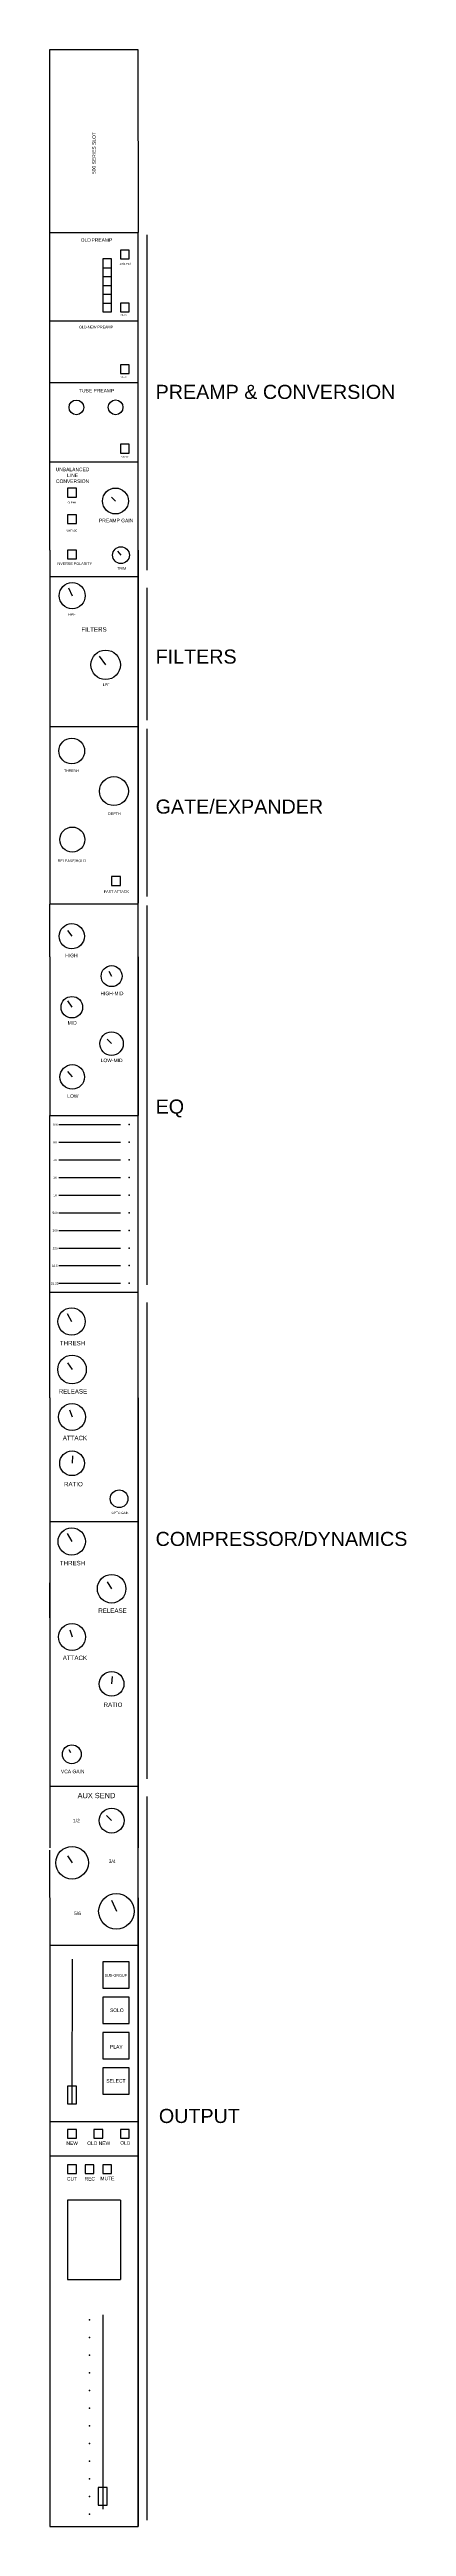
# Model space of a CAD drawing. Header units: inches. Extents: x 50 to 455, y -1657 to 1150.
import ezdxf

# ---------------------------------------------------------------- set-up
doc = ezdxf.new("R2010")
doc.units = ezdxf.units.IN
doc.header["$MEASUREMENT"] = 0
doc.layers.get('0').update_dxf_attribs({"lineweight": 25, "true_color": 0xffffff})
doc.styles.add('textstyle0', font='')
doc.styles.add('textstyle1', font='')
doc.styles.add('textstyle10', font='')
doc.styles.add('textstyle11', font='')
doc.styles.add('textstyle12', font='')
doc.styles.add('textstyle13', font='')
doc.styles.add('textstyle14', font='')
doc.styles.add('textstyle15', font='')
doc.styles.add('textstyle16', font='')
doc.styles.add('textstyle17', font='')
doc.styles.add('textstyle18', font='')
doc.styles.add('textstyle19', font='')
doc.styles.add('textstyle2', font='')
doc.styles.add('textstyle20', font='')
doc.styles.add('textstyle21', font='')
doc.styles.add('textstyle22', font='')
doc.styles.add('textstyle23', font='')
doc.styles.add('textstyle24', font='')
doc.styles.add('textstyle25', font='')
doc.styles.add('textstyle26', font='')
doc.styles.add('textstyle27', font='')
doc.styles.add('textstyle28', font='')
doc.styles.add('textstyle29', font='')
doc.styles.add('textstyle3', font='')
doc.styles.add('textstyle30', font='')
doc.styles.add('textstyle31', font='')
doc.styles.add('textstyle32', font='')
doc.styles.add('textstyle33', font='')
doc.styles.add('textstyle34', font='')
doc.styles.add('textstyle35', font='')
doc.styles.add('textstyle36', font='')
doc.styles.add('textstyle37', font='')
doc.styles.add('textstyle38', font='')
doc.styles.add('textstyle39', font='')
doc.styles.add('textstyle4', font='')
doc.styles.add('textstyle40', font='')
doc.styles.add('textstyle41', font='')
doc.styles.add('textstyle42', font='')
doc.styles.add('textstyle43', font='')
doc.styles.add('textstyle44', font='')
doc.styles.add('textstyle45', font='')
doc.styles.add('textstyle46', font='')
doc.styles.add('textstyle47', font='')
doc.styles.add('textstyle48', font='')
doc.styles.add('textstyle49', font='')
doc.styles.add('textstyle5', font='')
doc.styles.add('textstyle50', font='')
doc.styles.add('textstyle51', font='')
doc.styles.add('textstyle52', font='')
doc.styles.add('textstyle53', font='')
doc.styles.add('textstyle54', font='')
doc.styles.add('textstyle55', font='')
doc.styles.add('textstyle56', font='')
doc.styles.add('textstyle57', font='')
doc.styles.add('textstyle58', font='')
doc.styles.add('textstyle59', font='')
doc.styles.add('textstyle6', font='')
doc.styles.add('textstyle60', font='')
doc.styles.add('textstyle61', font='')
doc.styles.add('textstyle62', font='')
doc.styles.add('textstyle63', font='')
doc.styles.add('textstyle64', font='')
doc.styles.add('textstyle65', font='')
doc.styles.add('textstyle7', font='')
doc.styles.add('textstyle8', font='')
doc.styles.add('textstyle9', font='')
doc.styles.get('textstyle0').set_extended_font_data('Liberation Sans')
doc.styles.get('textstyle1').set_extended_font_data('Liberation Sans')
doc.styles.get('textstyle10').set_extended_font_data('Liberation Sans')
doc.styles.get('textstyle11').set_extended_font_data('Liberation Sans')
doc.styles.get('textstyle12').set_extended_font_data('Liberation Sans')
doc.styles.get('textstyle13').set_extended_font_data('Liberation Sans')
doc.styles.get('textstyle14').set_extended_font_data('Liberation Sans')
doc.styles.get('textstyle15').set_extended_font_data('Liberation Sans')
doc.styles.get('textstyle16').set_extended_font_data('Liberation Sans')
doc.styles.get('textstyle17').set_extended_font_data('Liberation Sans')
doc.styles.get('textstyle18').set_extended_font_data('Liberation Sans')
doc.styles.get('textstyle19').set_extended_font_data('Liberation Sans')
doc.styles.get('textstyle2').set_extended_font_data('Liberation Sans')
doc.styles.get('textstyle20').set_extended_font_data('Liberation Sans')
doc.styles.get('textstyle21').set_extended_font_data('Liberation Sans')
doc.styles.get('textstyle22').set_extended_font_data('Liberation Sans')
doc.styles.get('textstyle23').set_extended_font_data('Liberation Sans')
doc.styles.get('textstyle24').set_extended_font_data('Liberation Sans')
doc.styles.get('textstyle25').set_extended_font_data('Liberation Sans')
doc.styles.get('textstyle26').set_extended_font_data('Liberation Sans')
doc.styles.get('textstyle27').set_extended_font_data('Liberation Sans')
doc.styles.get('textstyle28').set_extended_font_data('Liberation Sans')
doc.styles.get('textstyle29').set_extended_font_data('Liberation Sans')
doc.styles.get('textstyle3').set_extended_font_data('Liberation Sans')
doc.styles.get('textstyle30').set_extended_font_data('Liberation Sans')
doc.styles.get('textstyle31').set_extended_font_data('Liberation Sans')
doc.styles.get('textstyle32').set_extended_font_data('Liberation Sans')
doc.styles.get('textstyle33').set_extended_font_data('Liberation Sans')
doc.styles.get('textstyle34').set_extended_font_data('Liberation Sans')
doc.styles.get('textstyle35').set_extended_font_data('Liberation Sans')
doc.styles.get('textstyle36').set_extended_font_data('Liberation Sans')
doc.styles.get('textstyle37').set_extended_font_data('Liberation Sans')
doc.styles.get('textstyle38').set_extended_font_data('Liberation Sans')
doc.styles.get('textstyle39').set_extended_font_data('Liberation Sans')
doc.styles.get('textstyle4').set_extended_font_data('Liberation Sans')
doc.styles.get('textstyle40').set_extended_font_data('Liberation Sans')
doc.styles.get('textstyle41').set_extended_font_data('Liberation Sans')
doc.styles.get('textstyle42').set_extended_font_data('Liberation Sans')
doc.styles.get('textstyle43').set_extended_font_data('Liberation Sans')
doc.styles.get('textstyle44').set_extended_font_data('Liberation Sans')
doc.styles.get('textstyle45').set_extended_font_data('Liberation Sans')
doc.styles.get('textstyle46').set_extended_font_data('Liberation Sans')
doc.styles.get('textstyle47').set_extended_font_data('Liberation Sans')
doc.styles.get('textstyle48').set_extended_font_data('Liberation Sans')
doc.styles.get('textstyle49').set_extended_font_data('Liberation Sans')
doc.styles.get('textstyle5').set_extended_font_data('Liberation Sans')
doc.styles.get('textstyle50').set_extended_font_data('Liberation Sans')
doc.styles.get('textstyle51').set_extended_font_data('Liberation Sans')
doc.styles.get('textstyle52').set_extended_font_data('Liberation Sans')
doc.styles.get('textstyle53').set_extended_font_data('Liberation Sans')
doc.styles.get('textstyle54').set_extended_font_data('Liberation Sans')
doc.styles.get('textstyle55').set_extended_font_data('Liberation Sans')
doc.styles.get('textstyle56').set_extended_font_data('Liberation Sans')
doc.styles.get('textstyle57').set_extended_font_data('Liberation Sans')
doc.styles.get('textstyle58').set_extended_font_data('Liberation Sans')
doc.styles.get('textstyle59').set_extended_font_data('Liberation Sans')
doc.styles.get('textstyle6').set_extended_font_data('Liberation Sans')
doc.styles.get('textstyle60').set_extended_font_data('Liberation Sans')
doc.styles.get('textstyle61').set_extended_font_data('Liberation Sans')
doc.styles.get('textstyle62').set_extended_font_data('Liberation Sans')
doc.styles.get('textstyle63').set_extended_font_data('Liberation Sans')
doc.styles.get('textstyle64').set_extended_font_data('Liberation Sans')
doc.styles.get('textstyle65').set_extended_font_data('Liberation Sans')
doc.styles.get('textstyle7').set_extended_font_data('Liberation Sans')
doc.styles.get('textstyle8').set_extended_font_data('Liberation Sans')
doc.styles.get('textstyle9').set_extended_font_data('Liberation Sans')

msp = doc.modelspace()

# ---------------------------------------------------------------- linework, layer by layer
for p, q in [((50.1, 942.7), (50, 1150)), ((50, 1150), (150, 1150)), ((150, 1150), (150.1, 942.7)), ((50.1, 842.7), (50.1, 942.7)), ((50.1, 942.7), (100.1, 942.7)), ((100.1, 942.7), (150.1, 942.7)), ((150.1, -1657.3), (150.1, 942.7)), ((150.3, 842.7), (150.3, 942.7)), ((110.1, 912.7), (110.1, 852.7)), ((120.1, 912.7), (110.1, 912.7)), ((110.1, 902.7), (120.1, 902.7)), ((120.1, 852.7), (120.1, 912.7)), ((130.1, 922.7), (130.1, 912.7)), ((140.1, 922.7), (130.1, 922.7)), ((130.1, 912.7), (140.1, 912.7)), ((140.1, 912.7), (140.1, 922.7)), ((110.1, 892.7), (120.1, 892.7)), ((110.1, 882.7), (120.1, 882.7)), ((110.1, 872.7), (120.1, 872.7)), ((50.1, 772.7), (50.1, 842.7)), ((50.1, 842.7), (100.1, 842.7)), ((100.1, 842.7), (150.1, 842.7)), ((110.1, 862.7), (120.1, 862.7)), ((110.1, 852.7), (120.1, 852.7)), ((130.1, 862.7), (130.1, 852.7)), ((140.1, 862.7), (130.1, 862.7)), ((130.1, 852.7), (140.1, 852.7)), ((140.1, 852.7), (140.1, 862.7)), ((150.3, 772.7), (150.3, 842.7)), ((130.1, 792.7), (130.1, 782.7)), ((140.1, 792.7), (130.1, 792.7)), ((140.1, 782.7), (140.1, 792.7)), ((50.1, 742.7), (50.1, 772.7)), ((50.1, 772.7), (100.1, 772.7)), ((100.1, 772.7), (150.1, 772.7)), ((130.1, 782.7), (140.1, 782.7)), ((150.3, 742.7), (150.3, 772.7)), ((50.1, 682.7), (50.1, 742.7)), ((150.3, 682.7), (150.3, 742.7)), ((130.1, 702.7), (130.1, 692.7)), ((140.1, 702.7), (130.1, 702.7)), ((140.1, 692.7), (140.1, 702.7)), ((50.1, 582.7), (50.1, 682.7)), ((50.1, 682.7), (100.1, 682.7)), ((100.1, 682.7), (150.1, 682.7)), ((130.1, 692.7), (140.1, 692.7)), ((150.3, 582.7), (150.3, 682.7)), ((70.1, 652.7), (70.1, 642.7)), ((80.1, 652.7), (70.1, 652.7)), ((80.1, 642.7), (80.1, 652.7)), ((70.1, 642.7), (80.1, 642.7)), ((70.1, 622.7), (70.1, 612.7)), ((80.1, 622.7), (70.1, 622.7)), ((80.1, 612.7), (80.1, 622.7)), ((120.1, 642.7), (124.4, 638.3)), ((70.1, 612.7), (80.1, 612.7)), ((50.1, 582.7), (50.1, 182.7)), ((70.1, 582.7), (70.1, 572.7)), ((80.1, 582.7), (70.1, 582.7)), ((70.1, 572.7), (80.1, 572.7)), ((80.1, 572.7), (80.1, 582.7)), ((126.7, 581.5), (130.7, 576.9)), ((150.3, 582.7), (150.3, 182.7)), ((50.1, 552.7), (150.1, 552.7)), ((71.2, 539.8), (75.4, 531)), ((106, 462.4), (113.3, 452.7)), ((50.1, 382.7), (100.1, 382.7)), ((100.1, 382.7), (150.1, 382.7)), ((120.1, 212.7), (120.1, 202.7)), ((130.1, 212.7), (120.1, 212.7)), ((120.1, 202.7), (130.1, 202.7)), ((130.1, 202.7), (130.1, 212.7)), ((50.1, 181.7), (100.1, 181.7)), ((50.1, 121.7), (50.1, 181.7)), ((100.1, 181.7), (150.1, 181.7)), ((150.3, 121.7), (150.3, 181.7)), ((70.1, 151.7), (74.9, 145)), ((50.1, 121.7), (50.1, -58.3)), ((150.3, 121.7), (150.3, -58.3)), ((116.9, 105.3), (120.1, 99.8)), ((70.1, 71.7), (75, 64.6)), ((115, 28.2), (120, 23.3)), ((70.1, -8.3), (75.4, -14.4)), ((50.1, -258.3), (50.1, -58.3)), ((50.1, -58.3), (100.1, -58.3)), ((60.1, -68.3), (90.1, -68.3)), ((90.1, -68.3), (130.1, -68.3)), ((100.1, -58.3), (150.1, -58.3)), ((150.3, -258.3), (150.3, -58.3)), ((60.1, -88.3), (90.1, -88.3)), ((60.1, -108.3), (90.1, -108.3)), ((90.1, -88.3), (130.1, -88.3)), ((90.1, -108.3), (130.1, -108.3)), ((60.1, -128.3), (90.1, -128.3)), ((90.1, -128.3), (130.1, -128.3)), ((60.1, -148.3), (90.1, -148.3)), ((60.1, -168.3), (90.1, -168.3)), ((90.1, -148.3), (130.1, -148.3)), ((90.1, -168.3), (130.1, -168.3)), ((60.1, -188.3), (90.1, -188.3)), ((90.1, -188.3), (130.1, -188.3)), ((60.1, -208.3), (90.1, -208.3)), ((90.1, -208.3), (130.1, -208.3)), ((60.1, -228.3), (90.1, -228.3)), ((60.1, -248.3), (90.1, -248.3)), ((90.1, -228.3), (130.1, -228.3)), ((90.1, -248.3), (130.1, -248.3)), ((50.1, -338.3), (50.1, -258.3)), ((50.1, -258.3), (100.1, -258.3)), ((50.1, -258.3), (100.1, -258.3)), ((100.1, -258.3), (100.1, -258.3)), ((100.1, -258.3), (150.1, -258.3)), ((150.3, -338.3), (150.3, -258.3)), ((69.8, -282.6), (74.7, -291.6)), ((50.1, -368.3), (50.1, -338.3)), ((50.1, -378.3), (50.1, -358.3)), ((70.1, -338.3), (75.2, -346)), ((150.3, -368.3), (150.3, -338.3)), ((150.3, -378.3), (150.3, -358.3)), ((50.1, -378.3), (50.1, -708.3)), ((72.5, -391.8), (75.2, -399.8)), ((150.3, -378.3), (150.3, -708.3)), ((75.7, -444), (75.2, -452.3)), ((50.1, -518.3), (100.1, -518.3)), ((69.8, -531.8), (74.8, -540.9)), ((100.1, -518.3), (150.1, -518.3)), ((50.2, -617.6), (50.2, -587.6)), ((115, -586.8), (120.1, -594.5)), ((150.4, -617.6), (150.4, -587.6)), ((50.2, -627.6), (50.2, -607.6)), ((150.4, -627.6), (150.4, -607.6)), ((72.6, -641.1), (75.2, -649.1)), ((120.6, -694.1), (120.1, -702.3)), ((50.1, -708.3), (50.1, -818.3)), ((150.3, -708.3), (150.3, -818.3)), ((71.6, -776.6), (73.5, -780.2)), ((50.1, -818.3), (100.1, -818.3)), ((50.1, -818.3), (50.1, -888.3)), ((100.1, -818.3), (150.1, -818.3)), ((150.3, -818.3), (150.3, -888.3)), ((114.3, -851.5), (120.1, -857.3)), ((49.6, -890.9), (50.1, -998.3)), ((70.1, -897.3), (75.2, -905)), ((149.8, -890.9), (150.3, -998.3)), ((120.1, -947.3), (125.5, -960.1)), ((50.1, -998.3), (100.1, -998.3)), ((50.1, -998.3), (50.1, -1198.3)), ((100.1, -998.3), (150.1, -998.3)), ((150.3, -998.3), (150.3, -1198.3)), ((75.5, -1014.3), (75.1, -1178.4)), ((140.1, -1017.3), (110.1, -1017.3)), ((110.1, -1017.3), (110.1, -1047.3)), ((140.1, -1047.3), (140.1, -1017.3)), ((110.1, -1047.3), (140.1, -1047.3)), ((140.1, -1057.3), (110.1, -1057.3)), ((110.1, -1057.3), (110.1, -1087.3)), ((140.1, -1087.3), (140.1, -1057.3)), ((110.1, -1087.3), (140.1, -1087.3)), ((140.1, -1097.3), (110.1, -1097.3)), ((110.1, -1097.3), (110.1, -1127.3)), ((140.1, -1127.3), (140.1, -1097.3)), ((110.1, -1127.3), (140.1, -1127.3)), ((110.1, -1137.3), (110.1, -1167.3)), ((140.1, -1137.3), (110.1, -1137.3)), ((140.1, -1167.3), (140.1, -1137.3)), ((80.1, -1158.3), (70.1, -1158.3)), ((70.1, -1158.3), (70.1, -1168.3)), ((70.1, -1168.3), (70.1, -1178.3)), ((70.1, -1178.3), (80.1, -1178.3)), ((80.1, -1178.3), (80.1, -1158.3)), ((110.1, -1167.3), (140.1, -1167.3)), ((50.1, -1198.3), (100.1, -1198.3)), ((50.1, -1198.3), (50.1, -1478.3)), ((100.1, -1198.3), (100.1, -1198.3)), ((100.1, -1198.3), (150.1, -1198.3)), ((150.3, -1198.3), (150.3, -1478.3)), ((70.1, -1207.3), (70.1, -1217.3)), ((80.1, -1207.3), (70.1, -1207.3)), ((70.1, -1217.3), (80.1, -1217.3)), ((80.1, -1217.3), (80.1, -1207.3)), ((100.1, -1207.3), (100.1, -1217.3)), ((110.1, -1207.3), (100.1, -1207.3)), ((100.1, -1217.3), (110.1, -1217.3)), ((110.1, -1217.3), (110.1, -1207.3)), ((130.1, -1207.3), (130.1, -1217.3)), ((140.1, -1207.3), (130.1, -1207.3)), ((130.1, -1217.3), (140.1, -1217.3)), ((140.1, -1217.3), (140.1, -1207.3)), ((50.1, -1237.3), (150.1, -1237.3)), ((70.1, -1247.3), (70.1, -1257.3)), ((80.1, -1247.3), (70.1, -1247.3)), ((70.1, -1257.3), (80.1, -1257.3)), ((80.1, -1257.3), (80.1, -1247.3)), ((90.1, -1247.3), (90.1, -1257.3)), ((100.1, -1247.3), (90.1, -1247.3)), ((90.1, -1257.3), (100.1, -1257.3)), ((100.1, -1257.3), (100.1, -1247.3)), ((110.1, -1247.3), (110.1, -1257.3)), ((120.1, -1247.3), (110.1, -1247.3)), ((110.1, -1257.3), (120.1, -1257.3)), ((120.1, -1257.3), (120.1, -1247.3)), ((130.1, -1287.3), (70.1, -1287.3)), ((70.1, -1287.3), (70.1, -1377.3)), ((130.1, -1287.3), (130.1, -1377.3)), ((70.1, -1377.3), (130.1, -1377.3)), ((110.1, -1417.3), (110, -1637.8)), ((50.1, -1478.3), (50.1, -1657.3)), ((150.3, -1478.3), (150.3, -1657.3)), ((104.9, -1613.2), (104.9, -1633.2)), ((114.9, -1613.2), (104.9, -1613.2)), ((114.9, -1633.2), (114.9, -1613.2)), ((104.9, -1633.2), (114.9, -1633.2)), ((50.1, -1657.3), (150.1, -1657.3))]:
    msp.add_line(p, q)
at = {"color": 4, "true_color": 0x00ffff}
msp.add_line((160, 940), (160, 560), dxfattribs=at)
at = {"color": 6, "true_color": 0xff00ff}
msp.add_line((160, 540), (160, 390), dxfattribs=at)
at = {"color": 174, "true_color": 0x000080}
msp.add_line((160, 380), (160, 190), dxfattribs=at)
at = {"color": 3, "true_color": 0x00ff00}
msp.add_line((160, 180), (160, -250), dxfattribs=at)
at = {"color": 30, "true_color": 0xff7f00}
msp.add_line((160, -270), (160, -810), dxfattribs=at)
at = {"color": 1, "true_color": 0xff0000}
msp.add_line((160, -830), (160, -1650), dxfattribs=at)
for centre, radius in [((80.1, 744.4), 8.34), ((124.6, 744.5), 8.35), ((124.4, 638.3), 14.7), ((130.7, 576.9), 9.49), ((75.4, 531), 14.8), ((113.3, 452.7), 16.7), ((74.9, 355), 14.6), ((122.7, 309.5), 16.4), ((75.5, 254.6), 14.2), ((74.9, 145), 14.3), ((120.1, 99.8), 11.9), ((75, 64.6), 12.2), ((120, 23.3), 13.3), ((75.4, -14.4), 13.9), ((74.7, -291.6), 15.5), ((75.2, -346), 16.2), ((75.2, -399.8), 15.3), ((75.2, -452.3), 14), ((128.6, -492.5), 10), ((74.8, -540.9), 15.5), ((120.1, -594.5), 16.2), ((75.2, -649.1), 15.3), ((120.1, -702.3), 14), ((74.9, -782.1), 10.7), ((120.1, -857.3), 14.1), ((75.2, -905), 18.5), ((125.5, -960.1), 20.1)]:
    msp.add_circle(centre, radius)
for p in [(140.1, -68.3), (140.1, -88.3), (140.1, -108.3), (140.1, -128.3), (140.1, -148.3), (140.1, -168.3), (140.1, -188.3), (140.1, -208.3), (140.1, -228.3), (140.1, -248.3), (94.9, -1423.2), (94.9, -1443.2), (94.9, -1463.2), (94.9, -1483.2), (94.9, -1503.2), (94.9, -1523.2), (94.9, -1543.2), (94.9, -1563.2), (94.9, -1583.2), (94.9, -1603.2), (94.9, -1623.2), (94.9, -1643.2)]:
    msp.add_point(p)

# ---------------------------------------------------------------- texts
at = {"insert": (100.1, 1032.7), "char_height": 1, "attachment_point": 5, "rotation": 90, "style": 'textstyle2'}
msp.add_mtext('\\C7;\\H4;500 SERIES SLOT', dxfattribs=at)
at = {"char_height": 1}
for s, insert, attachment_point, style in [('\\C7;\\H4;OLD\\H2; \\H4;PREAMP', (102.9, 934.1), 5, 'textstyle0'), ('\\C7;\\H2;-20dB Pad', (134.9, 907.2), 5, 'textstyle1'), ('\\C7;\\H1.5;SELECT', (134.4, 849.3), 5, 'textstyle59'), ('\\C7;\\H3;OLD-NEW PREAMP', (102.4, 835.4), 5, 'textstyle3'), ('\\C7;\\H4;TUBE PREAMP', (103.1, 763.4), 5, 'textstyle58'), ('\\C7;\\H1.5;SELECT', (134.4, 779.3), 5, 'textstyle56'), ('\\C4;\\H16;PREAMP & CONVERSION', (170, 770), 1, 'textstyle23'), ('\\C7;\\H4;UNBALANCED\\PLINE \\PCONVERSION', (75.8, 667.4), 5, 'textstyle63'), ('\\C7;\\H1.5;SELECT', (135, 688.1), 5, 'textstyle57'), ('\\C7;\\H2;CLEAN', (74.9, 636.5), 5, 'textstyle64'), ('\\C7;\\H4;PREAMP GAIN', (105.8, 618.2), 1, 'textstyle18'), ('\\C7;\\H2;VINTAGE', (75, 604.7), 5, 'textstyle65'), ('\\C7;\\H3;INVERSE POLARITY', (57.6, 568.9), 1, 'textstyle16'), ('\\C7;\\H3;TRIM', (126.4, 563.4), 1, 'textstyle17'), ('\\C7;\\H3;HPF', (75, 509.7), 5, 'textstyle8'), ('\\C7;\\H5;FILTERS', (100.1, 492.7), 5, 'textstyle9'), ('\\C6;\\H16;FILTERS', (170, 470), 1, 'textstyle24'), ('\\C7;\\H3;LPF', (114, 430.3), 5, 'textstyle10'), ('\\C7;\\H3;THRESH', (74.6, 332.8), 5, 'textstyle5'), ('\\C7;\\H3;DEPTH', (123.3, 284), 5, 'textstyle4'), ('\\C174;\\H16;GATE/EXPANDER', (170, 300), 1, 'textstyle25'), ('\\C7;\\H3;RELEASE/HOLD', (75, 230.5), 5, 'textstyle6'), ('\\C7;\\H3;FAST ATTACK', (125.5, 195.6), 5, 'textstyle7'), ('\\C7;\\H4;HIGH', (74.5, 123.2), 5, 'textstyle54'), ('\\C7;\\H4;HIGH-MID', (120.5, 80.2), 5, 'textstyle55'), ('\\C7;\\H4;MID', (75.4, 46.9), 5, 'textstyle52'), ('\\C7;\\H4;LOW-MID', (120.1, 4.3), 5, 'textstyle53'), ('\\C7;\\H4;LOW', (76.1, -36.1), 5, 'textstyle51'), ('\\C3;\\H16;EQ', (170, -40), 1, 'textstyle26'), ('\\C7;\\H2.5;16K', (53.1, -67.3), 1, 'textstyle60'), ('\\C7;\\H2.5;4K', (54.1, -107.3), 1, 'textstyle41'), ('\\C7;\\H2.5;8K', (54.1, -87.3), 1, 'textstyle61'), ('\\C7;\\H2.5;2K', (54.1, -127.3), 1, 'textstyle42'), ('\\C7;\\H2.5;500', (53.1, -167.3), 1, 'textstyle40'), ('\\C7;\\H2.5;1K', (54.1, -147.3), 1, 'textstyle39'), ('\\C7;\\H2.5;250', (53.1, -187.3), 1, 'textstyle37'), ('\\C7;\\H2.5;125', (53.1, -207.3), 1, 'textstyle38'), ('\\C7;\\H2.5;31.25', (51.1, -247.3), 1, 'textstyle36'), ('\\C7;\\H2.5;62.5', (52.1, -227.3), 1, 'textstyle35'), ('\\H5;THRESH', (61.4, -313.6), 1, 'textstyle32'), ('\\H5;RELEASE', (60.1, -368.3), 1, 'textstyle49'), ('\\H5;ATTACK', (64.7, -421.1), 1, 'textstyle47'), ('\\H5;RATIO', (66.1, -473.4), 1, 'textstyle46'), ('\\C7;\\H2.5;OPTO GAIN', (120.1, -507.3), 1, 'textstyle62'), ('\\c32767;\\H16;COMPRESSOR/DYNAMICS', (170, -530), 1, 'textstyle27'), ('\\H5;THRESH', (61.4, -562.9), 1, 'textstyle34'), ('\\H5;RELEASE', (105, -616.8), 1, 'textstyle33'), ('\\H5;ATTACK', (64.7, -670.3), 1, 'textstyle50'), ('\\H5;RATIO', (111, -723.5), 1, 'textstyle48'), ('\\C7;\\H4;VCA GAIN', (62.6, -799.6), 1, 'textstyle15'), ('\\C7;\\H6;AUX SEND', (102.9, -828.9), 5, 'textstyle11'), ('\\C7;\\H4;1/2', (80.1, -857.3), 5, 'textstyle13'), ('\\C7;\\H4;3/4', (120.7, -903.4), 5, 'textstyle12'), ('\\C7;\\H4;5/6', (81.3, -962.4), 5, 'textstyle14'), ('\\C2;\\H3;SUB-GROUP', (112.2, -1031.2), 1, 'textstyle44'), ('\\C6;\\H4;SOLO', (118.2, -1070.2), 1, 'textstyle45'), ('\\C7;\\H4;PLAY', (118.3, -1111.6), 1, 'textstyle21'), ('\\C4;\\H4;SELECT', (114.1, -1150.3), 1, 'textstyle43'), ('\\C1;\\H16;OUTPUT', (173.7, -1184), 1, 'textstyle28'), ('\\C7;\\H4;NEW', (68.8, -1220.8), 1, 'textstyle29'), ('\\C7;\\H4;OLD NEW', (92.4, -1220.9), 1, 'textstyle31'), ('\\C7;\\H4;OLD', (129.9, -1220.6), 1, 'textstyle30'), ('\\C7;\\H4;CUT', (69.4, -1261.3), 1, 'textstyle19'), ('\\C7;\\H4;REC', (89.4, -1261.2), 1, 'textstyle22'), ('\\C7;\\H4;MUTE', (107.4, -1260.9), 1, 'textstyle20')]:
    msp.add_mtext(s, dxfattribs=dict(at, insert=insert, attachment_point=attachment_point, style=style))

doc.saveas('drawing.dxf')
